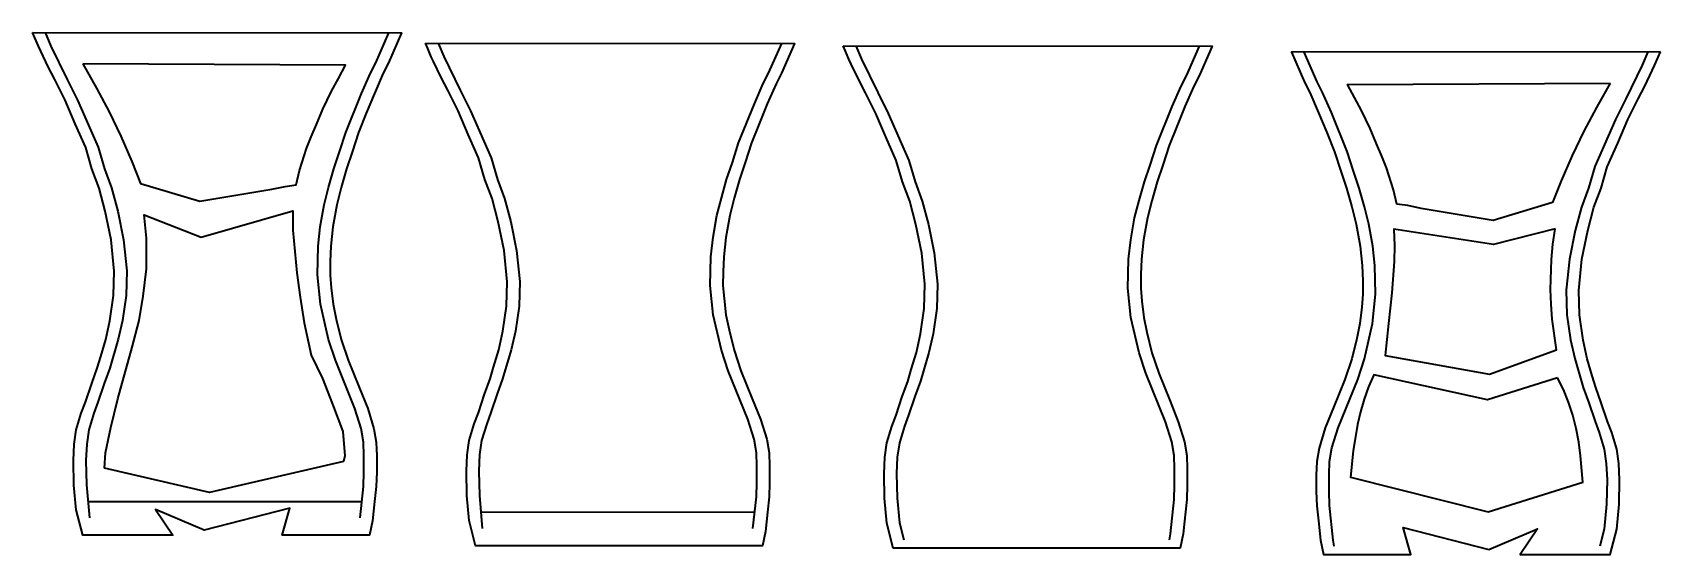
# Model space of a CAD drawing. Header units: centimetres. Extents: x -235 to -41, y -52 to 11.
import ezdxf

# ---------------------------------------------------------------- set-up
doc = ezdxf.new("R2010")
doc.units = ezdxf.units.CM
doc.header["$MEASUREMENT"] = 0
doc.layers.add('Capa 1', color=7, linetype='Continuous')

msp = doc.modelspace()

# ---------------------------------------------------------------- linework, layer by layer
at = {"layer": 'Capa 1', "color": 250, "lineweight": 35}
for points, knots in [([(-235.29625, 10.65625), (-235.29625, 10.65625), (-235.02625, 10.01625), (-235.02625, 10.01625), (-235.02625, 10.01625), (-235.02625, 10.01625), (-234.60625, 9.03875), (-234.60625, 9.03875), (-234.60625, 9.03875), (-234.60625, 9.03875), (-234.32375, 8.44875), (-234.32375, 8.44875), (-234.32375, 8.44875), (-234.32375, 8.44875), (-233.41375, 6.56124), (-233.41375, 6.56124), (-233.41375, 6.56124), (-233.41375, 6.56124), (-232.64375, 5.04625), (-232.64375, 5.04625), (-232.64375, 5.04625), (-232.64375, 5.04625), (-231.40375, 2.56625), (-231.40375, 2.56625), (-231.40375, 2.56625), (-231.40375, 2.56625), (-230.19125, -0.24375), (-230.19125, -0.24375), (-230.19125, -0.24375), (-230.19125, -0.24375), (-228.95125, -3.05374), (-228.95125, -3.05374), (-228.95125, -3.05374), (-228.95125, -3.05374), (-228.20875, -5.61625), (-228.20875, -5.61625), (-228.20875, -5.61625), (-228.20875, -5.61625), (-227.35375, -7.90375), (-227.35375, -7.90375), (-227.35375, -7.90375), (-227.35375, -7.90375), (-226.60875, -10.68625), (-226.60875, -10.68625), (-226.60875, -10.68625), (-226.60875, -10.68625), (-225.92125, -14.10125), (-225.92125, -14.10125), (-225.92125, -14.10125), (-225.92125, -14.10125), (-225.53625, -17.82125), (-225.53625, -17.82125), (-225.53625, -17.82125), (-225.53625, -17.82125), (-225.61875, -20.74125), (-225.61875, -20.74125), (-225.61875, -20.74125), (-225.61875, -20.74125), (-226.05875, -23.74375), (-226.05875, -23.74375), (-226.05875, -23.74375), (-226.05875, -23.74375), (-226.55375, -25.97625), (-226.55375, -25.97625), (-226.55375, -25.97625), (-226.55375, -25.97625), (-227.16125, -28.01374), (-227.16125, -28.01374), (-227.16125, -28.01374), (-227.16125, -28.01374), (-227.57375, -29.41875), (-227.57375, -29.41875), (-227.57375, -29.41875), (-227.57375, -29.41875), (-228.23625, -31.23625), (-228.23625, -31.23625), (-228.23625, -31.23625), (-228.23625, -31.23625), (-228.97875, -33.46875), (-228.97875, -33.46875), (-228.97875, -33.46875), (-228.97875, -33.46875), (-229.47625, -34.79125), (-229.47625, -34.79125), (-229.47625, -34.79125), (-229.47625, -34.79125), (-230.08125, -36.77375), (-230.08125, -36.77375), (-230.08125, -36.77375), (-230.08125, -36.77375), (-230.32875, -38.48375), (-230.32875, -38.48375), (-230.32875, -38.48375), (-230.32875, -38.48375), (-230.41125, -40.43875), (-230.41125, -40.43875), (-230.41125, -40.43875), (-230.41125, -40.43875), (-230.35625, -43.35875), (-230.35625, -43.35875), (-230.35625, -43.35875), (-230.35625, -43.35875), (-230.08125, -46.33375), (-230.08125, -46.33375), (-230.08125, -46.33375), (-230.08125, -46.33375), (-229.30875, -49.34375), (-229.30875, -49.34375), (-229.30875, -49.34375), (-229.30875, -49.34375), (-218.56625, -49.34375), (-218.56625, -49.34375), (-218.56625, -49.34375), (-218.56625, -49.34375), (-220.63125, -46.27875), (-220.63125, -46.27875), (-220.63125, -46.27875), (-220.63125, -46.27875), (-214.79125, -48.75875), (-214.79125, -48.75875), (-214.79125, -48.75875), (-214.79125, -48.75875), (-204.59625, -46.11375), (-204.59625, -46.11375), (-204.59625, -46.11375), (-204.59625, -46.11375), (-205.50625, -49.34375), (-205.50625, -49.34375), (-205.50625, -49.34375), (-205.50625, -49.34375), (-195.06625, -49.34375), (-195.06625, -49.34375), (-195.06625, -49.34375), (-195.06625, -49.34375), (-194.70625, -47.62875), (-194.70625, -47.62875), (-194.70625, -47.62875), (-194.70625, -47.62875), (-194.45875, -45.34375), (-194.45875, -45.34375), (-194.45875, -45.34375), (-194.45875, -45.34375), (-194.26625, -43.52375), (-194.26625, -43.52375), (-194.26625, -43.52375), (-194.26625, -43.52375), (-194.21125, -41.81625), (-194.21125, -41.81625), (-194.21125, -41.81625), (-194.21125, -41.81625), (-194.21125, -39.86125), (-194.21125, -39.86125), (-194.21125, -39.86125), (-194.21125, -39.86125), (-194.26625, -38.26375), (-194.26625, -38.26375), (-194.26625, -38.26375), (-194.26625, -38.26375), (-194.54125, -36.63625), (-194.54125, -36.63625), (-194.54125, -36.63625), (-194.54125, -36.63625), (-195.28625, -34.24125), (-195.28625, -34.24125), (-195.28625, -34.24125), (-195.28625, -34.24125), (-196.27625, -31.78875), (-196.27625, -31.78875), (-196.27625, -31.78875), (-196.27625, -31.78875), (-197.62625, -28.45375), (-197.62625, -28.45375), (-197.62625, -28.45375), (-197.62625, -28.45375), (-198.45375, -26.00375), (-198.45375, -26.00375), (-198.45375, -26.00375), (-198.45375, -26.00375), (-199.03125, -23.55125), (-199.03125, -23.55125), (-199.03125, -23.55125), (-199.03125, -23.55125), (-199.41875, -21.78875), (-199.41875, -21.78875), (-199.41875, -21.78875), (-199.41875, -21.78875), (-199.63875, -19.83125), (-199.63875, -19.83125), (-199.63875, -19.83125), (-199.63875, -19.83125), (-199.77625, -18.28875), (-199.77625, -18.28875), (-199.77625, -18.28875), (-199.77625, -18.28875), (-199.74875, -16.66375), (-199.74875, -16.66375), (-199.74875, -16.66375), (-199.74875, -16.66375), (-199.69375, -14.84625), (-199.69375, -14.84625), (-199.69375, -14.84625), (-199.69375, -14.84625), (-199.44625, -12.53125), (-199.44625, -12.53125), (-199.44625, -12.53125), (-199.44625, -12.53125), (-198.97625, -9.91375), (-198.97625, -9.91375), (-198.97625, -9.91375), (-198.97625, -9.91375), (-198.45375, -7.84625), (-198.45375, -7.84625), (-198.45375, -7.84625), (-198.45375, -7.84625), (-197.82125, -5.61625), (-197.82125, -5.61625), (-197.82125, -5.61625), (-197.82125, -5.61625), (-197.13125, -3.60375), (-197.13125, -3.60375), (-197.13125, -3.60375), (-197.13125, -3.60375), (-196.38875, -1.26374), (-196.38875, -1.26374), (-196.38875, -1.26374), (-196.38875, -1.26374), (-195.45125, 1.02375), (-195.45125, 1.02375), (-195.45125, 1.02375), (-195.45125, 1.02375), (-194.48625, 3.39375), (-194.48625, 3.39375), (-194.48625, 3.39375), (-194.48625, 3.39375), (-193.43875, 5.81625), (-193.43875, 5.81625), (-193.43875, 5.81625), (-193.43875, 5.81625), (-192.80625, 7.05624), (-192.80625, 7.05624), (-192.80625, 7.05624), (-192.80625, 7.05624), (-191.23625, 10.61125), (-191.23625, 10.61125), (-191.23625, 10.61125), (-191.23625, 10.61125), (-235.29625, 10.65625), (-235.29625, 10.65625)], [0, 0, 0, 0, 0.015873016, 0.015873016, 0.015873016, 0.015873016, 0.031746032, 0.031746032, 0.031746032, 0.031746032, 0.047619048, 0.047619048, 0.047619048, 0.047619048, 0.063492063, 0.063492063, 0.063492063, 0.063492063, 0.079365079, 0.079365079, 0.079365079, 0.079365079, 0.095238095, 0.095238095, 0.095238095, 0.095238095, 0.111111111, 0.111111111, 0.111111111, 0.111111111, 0.126984127, 0.126984127, 0.126984127, 0.126984127, 0.142857143, 0.142857143, 0.142857143, 0.142857143, 0.158730159, 0.158730159, 0.158730159, 0.158730159, 0.174603175, 0.174603175, 0.174603175, 0.174603175, 0.19047619, 0.19047619, 0.19047619, 0.19047619, 0.206349206, 0.206349206, 0.206349206, 0.206349206, 0.222222222, 0.222222222, 0.222222222, 0.222222222, 0.238095238, 0.238095238, 0.238095238, 0.238095238, 0.253968254, 0.253968254, 0.253968254, 0.253968254, 0.26984127, 0.26984127, 0.26984127, 0.26984127, 0.285714286, 0.285714286, 0.285714286, 0.285714286, 0.301587302, 0.301587302, 0.301587302, 0.301587302, 0.317460317, 0.317460317, 0.317460317, 0.317460317, 0.333333333, 0.333333333, 0.333333333, 0.333333333, 0.349206349, 0.349206349, 0.349206349, 0.349206349, 0.365079365, 0.365079365, 0.365079365, 0.365079365, 0.380952381, 0.380952381, 0.380952381, 0.380952381, 0.396825397, 0.396825397, 0.396825397, 0.396825397, 0.412698413, 0.412698413, 0.412698413, 0.412698413, 0.428571429, 0.428571429, 0.428571429, 0.428571429, 0.444444444, 0.444444444, 0.444444444, 0.444444444, 0.46031746, 0.46031746, 0.46031746, 0.46031746, 0.476190476, 0.476190476, 0.476190476, 0.476190476, 0.492063492, 0.492063492, 0.492063492, 0.492063492, 0.507936508, 0.507936508, 0.507936508, 0.507936508, 0.523809524, 0.523809524, 0.523809524, 0.523809524, 0.53968254, 0.53968254, 0.53968254, 0.53968254, 0.555555556, 0.555555556, 0.555555556, 0.555555556, 0.571428571, 0.571428571, 0.571428571, 0.571428571, 0.587301587, 0.587301587, 0.587301587, 0.587301587, 0.603174603, 0.603174603, 0.603174603, 0.603174603, 0.619047619, 0.619047619, 0.619047619, 0.619047619, 0.634920635, 0.634920635, 0.634920635, 0.634920635, 0.650793651, 0.650793651, 0.650793651, 0.650793651, 0.666666667, 0.666666667, 0.666666667, 0.666666667, 0.682539683, 0.682539683, 0.682539683, 0.682539683, 0.698412698, 0.698412698, 0.698412698, 0.698412698, 0.714285714, 0.714285714, 0.714285714, 0.714285714, 0.73015873, 0.73015873, 0.73015873, 0.73015873, 0.746031746, 0.746031746, 0.746031746, 0.746031746, 0.761904762, 0.761904762, 0.761904762, 0.761904762, 0.777777778, 0.777777778, 0.777777778, 0.777777778, 0.793650794, 0.793650794, 0.793650794, 0.793650794, 0.80952381, 0.80952381, 0.80952381, 0.80952381, 0.825396825, 0.825396825, 0.825396825, 0.825396825, 0.841269841, 0.841269841, 0.841269841, 0.841269841, 0.857142857, 0.857142857, 0.857142857, 0.857142857, 0.873015873, 0.873015873, 0.873015873, 0.873015873, 0.888888889, 0.888888889, 0.888888889, 0.888888889, 0.904761905, 0.904761905, 0.904761905, 0.904761905, 0.920634921, 0.920634921, 0.920634921, 0.920634921, 0.936507937, 0.936507937, 0.936507937, 0.936507937, 0.952380952, 0.952380952, 0.952380952, 0.952380952, 0.968253968, 0.968253968, 0.968253968, 0.968253968, 1, 1, 1, 1]), ([(-188.38625, 9.39125), (-188.38625, 9.39125), (-188.11625, 8.75125), (-188.11625, 8.75125), (-188.11625, 8.75125), (-188.11625, 8.75125), (-187.69875, 7.77625), (-187.69875, 7.77625), (-187.69875, 7.77625), (-187.69875, 7.77625), (-187.41625, 7.18375), (-187.41625, 7.18375), (-187.41625, 7.18375), (-187.41625, 7.18375), (-186.50625, 5.29625), (-186.50625, 5.29625), (-186.50625, 5.29625), (-186.50625, 5.29625), (-185.73375, 3.78125), (-185.73375, 3.78125), (-185.73375, 3.78125), (-185.73375, 3.78125), (-184.49375, 1.30125), (-184.49375, 1.30125), (-184.49375, 1.30125), (-184.49375, 1.30125), (-183.28375, -1.50875), (-183.28375, -1.50875), (-183.28375, -1.50875), (-183.28375, -1.50875), (-182.04375, -4.31874), (-182.04375, -4.31874), (-182.04375, -4.31874), (-182.04375, -4.31874), (-181.29875, -6.88125), (-181.29875, -6.88125), (-181.29875, -6.88125), (-181.29875, -6.88125), (-180.44375, -9.16625), (-180.44375, -9.16625), (-180.44375, -9.16625), (-180.44375, -9.16625), (-179.70125, -11.94875), (-179.70125, -11.94875), (-179.70125, -11.94875), (-179.70125, -11.94875), (-179.01125, -15.36625), (-179.01125, -15.36625), (-179.01125, -15.36625), (-179.01125, -15.36625), (-178.62625, -19.08375), (-178.62625, -19.08375), (-178.62625, -19.08375), (-178.62625, -19.08375), (-178.70875, -22.00625), (-178.70875, -22.00625), (-178.70875, -22.00625), (-178.70875, -22.00625), (-179.15125, -25.00875), (-179.15125, -25.00875), (-179.15125, -25.00875), (-179.15125, -25.00875), (-179.64625, -27.23875), (-179.64625, -27.23875), (-179.64625, -27.23875), (-179.64625, -27.23875), (-180.25125, -29.27875), (-180.25125, -29.27875), (-180.25125, -29.27875), (-180.25125, -29.27875), (-180.66625, -30.68375), (-180.66625, -30.68375), (-180.66625, -30.68375), (-180.66625, -30.68375), (-181.32625, -32.50125), (-181.32625, -32.50125), (-181.32625, -32.50125), (-181.32625, -32.50125), (-182.07125, -34.73375), (-182.07125, -34.73375), (-182.07125, -34.73375), (-182.07125, -34.73375), (-182.56625, -36.05625), (-182.56625, -36.05625), (-182.56625, -36.05625), (-182.56625, -36.05625), (-183.17125, -38.03875), (-183.17125, -38.03875), (-183.17125, -38.03875), (-183.17125, -38.03875), (-183.42125, -39.74625), (-183.42125, -39.74625), (-183.42125, -39.74625), (-183.42125, -39.74625), (-183.50375, -41.70375), (-183.50375, -41.70375), (-183.50375, -41.70375), (-183.50375, -41.70375), (-183.44875, -44.62375), (-183.44875, -44.62375), (-183.44875, -44.62375), (-183.44875, -44.62375), (-183.17125, -47.59875), (-183.17125, -47.59875), (-183.17125, -47.59875), (-183.17125, -47.59875), (-182.40125, -50.60875), (-182.40125, -50.60875), (-182.40125, -50.60875), (-182.40125, -50.60875), (-165.97625, -50.60875), (-165.97625, -50.60875), (-165.97625, -50.60875), (-165.97625, -50.60875), (-162.05624, -50.60875), (-162.05624, -50.60875), (-162.05624, -50.60875), (-162.05624, -50.60875), (-160.01375, -50.60875), (-160.01375, -50.60875), (-160.01375, -50.60875), (-160.01375, -50.60875), (-157.88625, -50.60875), (-157.88625, -50.60875), (-157.88625, -50.60875), (-157.88625, -50.60875), (-148.15625, -50.60875), (-148.15625, -50.60875), (-148.15625, -50.60875), (-148.15625, -50.60875), (-147.79875, -48.89375), (-147.79875, -48.89375), (-147.79875, -48.89375), (-147.79875, -48.89375), (-147.55125, -46.60625), (-147.55125, -46.60625), (-147.55125, -46.60625), (-147.55125, -46.60625), (-147.35625, -44.78875), (-147.35625, -44.78875), (-147.35625, -44.78875), (-147.35625, -44.78875), (-147.30125, -43.08125), (-147.30125, -43.08125), (-147.30125, -43.08125), (-147.30125, -43.08125), (-147.30125, -41.12375), (-147.30125, -41.12375), (-147.30125, -41.12375), (-147.30125, -41.12375), (-147.35625, -39.52625), (-147.35625, -39.52625), (-147.35625, -39.52625), (-147.35625, -39.52625), (-147.63375, -37.90125), (-147.63375, -37.90125), (-147.63375, -37.90125), (-147.63375, -37.90125), (-148.37625, -35.50375), (-148.37625, -35.50375), (-148.37625, -35.50375), (-148.37625, -35.50375), (-149.36875, -33.05375), (-149.36875, -33.05375), (-149.36875, -33.05375), (-149.36875, -33.05375), (-150.71875, -29.71875), (-150.71875, -29.71875), (-150.71875, -29.71875), (-150.71875, -29.71875), (-151.54375, -27.26625), (-151.54375, -27.26625), (-151.54375, -27.26625), (-151.54375, -27.26625), (-152.12375, -24.81625), (-152.12375, -24.81625), (-152.12375, -24.81625), (-152.12375, -24.81625), (-152.50875, -23.05125), (-152.50875, -23.05125), (-152.50875, -23.05125), (-152.50875, -23.05125), (-152.72875, -21.09625), (-152.72875, -21.09625), (-152.72875, -21.09625), (-152.72875, -21.09625), (-152.86625, -19.55375), (-152.86625, -19.55375), (-152.86625, -19.55375), (-152.86625, -19.55375), (-152.83875, -17.92875), (-152.83875, -17.92875), (-152.83875, -17.92875), (-152.83875, -17.92875), (-152.78375, -16.10875), (-152.78375, -16.10875), (-152.78375, -16.10875), (-152.78375, -16.10875), (-152.53624, -13.79625), (-152.53624, -13.79625), (-152.53624, -13.79625), (-152.53624, -13.79625), (-152.06875, -11.17875), (-152.06875, -11.17875), (-152.06875, -11.17875), (-152.06875, -11.17875), (-151.54375, -9.11125), (-151.54375, -9.11125), (-151.54375, -9.11125), (-151.54375, -9.11125), (-150.91125, -6.88125), (-150.91125, -6.88125), (-150.91125, -6.88125), (-150.91125, -6.88125), (-150.22375, -4.86875), (-150.22375, -4.86875), (-150.22375, -4.86875), (-150.22375, -4.86875), (-149.47875, -2.52625), (-149.47875, -2.52625), (-149.47875, -2.52625), (-149.47875, -2.52625), (-148.54125, -0.24124), (-148.54125, -0.24124), (-148.54125, -0.24124), (-148.54125, -0.24124), (-147.57875, 2.12875), (-147.57875, 2.12875), (-147.57875, 2.12875), (-147.57875, 2.12875), (-146.53125, 4.55375), (-146.53125, 4.55375), (-146.53125, 4.55375), (-146.53125, 4.55375), (-145.89625, 5.79375), (-145.89625, 5.79375), (-145.89625, 5.79375), (-145.89625, 5.79375), (-144.32625, 9.34625), (-144.32625, 9.34625), (-144.32625, 9.34625), (-144.32625, 9.34625), (-188.38625, 9.39125), (-188.38625, 9.39125)], [0, 0, 0, 0, 0.016129032, 0.016129032, 0.016129032, 0.016129032, 0.032258065, 0.032258065, 0.032258065, 0.032258065, 0.048387097, 0.048387097, 0.048387097, 0.048387097, 0.064516129, 0.064516129, 0.064516129, 0.064516129, 0.080645161, 0.080645161, 0.080645161, 0.080645161, 0.096774194, 0.096774194, 0.096774194, 0.096774194, 0.112903226, 0.112903226, 0.112903226, 0.112903226, 0.129032258, 0.129032258, 0.129032258, 0.129032258, 0.14516129, 0.14516129, 0.14516129, 0.14516129, 0.161290323, 0.161290323, 0.161290323, 0.161290323, 0.177419355, 0.177419355, 0.177419355, 0.177419355, 0.193548387, 0.193548387, 0.193548387, 0.193548387, 0.209677419, 0.209677419, 0.209677419, 0.209677419, 0.225806452, 0.225806452, 0.225806452, 0.225806452, 0.241935484, 0.241935484, 0.241935484, 0.241935484, 0.258064516, 0.258064516, 0.258064516, 0.258064516, 0.274193548, 0.274193548, 0.274193548, 0.274193548, 0.290322581, 0.290322581, 0.290322581, 0.290322581, 0.306451613, 0.306451613, 0.306451613, 0.306451613, 0.322580645, 0.322580645, 0.322580645, 0.322580645, 0.338709677, 0.338709677, 0.338709677, 0.338709677, 0.35483871, 0.35483871, 0.35483871, 0.35483871, 0.370967742, 0.370967742, 0.370967742, 0.370967742, 0.387096774, 0.387096774, 0.387096774, 0.387096774, 0.403225806, 0.403225806, 0.403225806, 0.403225806, 0.419354839, 0.419354839, 0.419354839, 0.419354839, 0.435483871, 0.435483871, 0.435483871, 0.435483871, 0.451612903, 0.451612903, 0.451612903, 0.451612903, 0.467741935, 0.467741935, 0.467741935, 0.467741935, 0.483870968, 0.483870968, 0.483870968, 0.483870968, 0.5, 0.5, 0.5, 0.5, 0.516129032, 0.516129032, 0.516129032, 0.516129032, 0.532258065, 0.532258065, 0.532258065, 0.532258065, 0.548387097, 0.548387097, 0.548387097, 0.548387097, 0.564516129, 0.564516129, 0.564516129, 0.564516129, 0.580645161, 0.580645161, 0.580645161, 0.580645161, 0.596774194, 0.596774194, 0.596774194, 0.596774194, 0.612903226, 0.612903226, 0.612903226, 0.612903226, 0.629032258, 0.629032258, 0.629032258, 0.629032258, 0.64516129, 0.64516129, 0.64516129, 0.64516129, 0.661290323, 0.661290323, 0.661290323, 0.661290323, 0.677419355, 0.677419355, 0.677419355, 0.677419355, 0.693548387, 0.693548387, 0.693548387, 0.693548387, 0.709677419, 0.709677419, 0.709677419, 0.709677419, 0.725806452, 0.725806452, 0.725806452, 0.725806452, 0.741935484, 0.741935484, 0.741935484, 0.741935484, 0.758064516, 0.758064516, 0.758064516, 0.758064516, 0.774193548, 0.774193548, 0.774193548, 0.774193548, 0.790322581, 0.790322581, 0.790322581, 0.790322581, 0.806451613, 0.806451613, 0.806451613, 0.806451613, 0.822580645, 0.822580645, 0.822580645, 0.822580645, 0.838709677, 0.838709677, 0.838709677, 0.838709677, 0.85483871, 0.85483871, 0.85483871, 0.85483871, 0.870967742, 0.870967742, 0.870967742, 0.870967742, 0.887096774, 0.887096774, 0.887096774, 0.887096774, 0.903225806, 0.903225806, 0.903225806, 0.903225806, 0.919354839, 0.919354839, 0.919354839, 0.919354839, 0.935483871, 0.935483871, 0.935483871, 0.935483871, 0.951612903, 0.951612903, 0.951612903, 0.951612903, 0.967741935, 0.967741935, 0.967741935, 0.967741935, 1, 1, 1, 1]), ([(-138.51875, 9.09124), (-138.51875, 9.09124), (-138.24874, 8.45125), (-138.24874, 8.45125), (-138.24874, 8.45125), (-138.24874, 8.45125), (-137.82875, 7.47374), (-137.82875, 7.47374), (-137.82875, 7.47374), (-137.82875, 7.47374), (-137.54625, 6.88125), (-137.54625, 6.88125), (-137.54625, 6.88125), (-137.54625, 6.88125), (-136.63625, 4.99625), (-136.63625, 4.99625), (-136.63625, 4.99625), (-136.63625, 4.99625), (-135.86624, 3.47875), (-135.86624, 3.47875), (-135.86624, 3.47875), (-135.86624, 3.47875), (-134.62625, 1.00124), (-134.62625, 1.00124), (-134.62625, 1.00124), (-134.62625, 1.00124), (-133.41375, -1.80874), (-133.41375, -1.80874), (-133.41375, -1.80874), (-133.41375, -1.80874), (-132.17375, -4.61875), (-132.17375, -4.61875), (-132.17375, -4.61875), (-132.17375, -4.61875), (-131.43125, -7.18125), (-131.43125, -7.18125), (-131.43125, -7.18125), (-131.43125, -7.18125), (-130.57625, -9.46875), (-130.57625, -9.46875), (-130.57625, -9.46875), (-130.57625, -9.46875), (-129.83124, -12.25125), (-129.83124, -12.25125), (-129.83124, -12.25125), (-129.83124, -12.25125), (-129.14375, -15.66625), (-129.14375, -15.66625), (-129.14375, -15.66625), (-129.14375, -15.66625), (-128.75875, -19.38625), (-128.75875, -19.38625), (-128.75875, -19.38625), (-128.75875, -19.38625), (-128.84125, -22.30625), (-128.84125, -22.30625), (-128.84125, -22.30625), (-128.84125, -22.30625), (-129.28124, -25.30875), (-129.28124, -25.30875), (-129.28124, -25.30875), (-129.28124, -25.30875), (-129.77625, -27.54125), (-129.77625, -27.54125), (-129.77625, -27.54125), (-129.77625, -27.54125), (-130.38374, -29.58124), (-130.38374, -29.58124), (-130.38374, -29.58124), (-130.38374, -29.58124), (-130.79625, -30.98625), (-130.79625, -30.98625), (-130.79625, -30.98625), (-130.79625, -30.98625), (-131.45875, -32.80375), (-131.45875, -32.80375), (-131.45875, -32.80375), (-131.45875, -32.80375), (-132.20125, -35.03625), (-132.20125, -35.03625), (-132.20125, -35.03625), (-132.20125, -35.03625), (-132.69875, -36.35625), (-132.69875, -36.35625), (-132.69875, -36.35625), (-132.69875, -36.35625), (-133.30375, -38.34125), (-133.30375, -38.34125), (-133.30375, -38.34125), (-133.30375, -38.34125), (-133.55125, -40.04875), (-133.55125, -40.04875), (-133.55125, -40.04875), (-133.55125, -40.04875), (-133.63375, -42.00625), (-133.63375, -42.00625), (-133.63375, -42.00625), (-133.63375, -42.00625), (-133.57875, -44.92625), (-133.57875, -44.92625), (-133.57875, -44.92625), (-133.57875, -44.92625), (-133.30375, -47.90125), (-133.30375, -47.90125), (-133.30375, -47.90125), (-133.30375, -47.90125), (-132.53124, -50.90875), (-132.53124, -50.90875), (-132.53124, -50.90875), (-132.53124, -50.90875), (-98.28875, -50.90875), (-98.28875, -50.90875), (-98.28875, -50.90875), (-98.28875, -50.90875), (-97.92875, -49.19625), (-97.92875, -49.19625), (-97.92875, -49.19625), (-97.92875, -49.19625), (-97.68124, -46.90875), (-97.68124, -46.90875), (-97.68124, -46.90875), (-97.68124, -46.90875), (-97.48875, -45.09125), (-97.48875, -45.09125), (-97.48875, -45.09125), (-97.48875, -45.09125), (-97.43375, -43.38375), (-97.43375, -43.38375), (-97.43375, -43.38375), (-97.43375, -43.38375), (-97.43375, -41.42624), (-97.43375, -41.42624), (-97.43375, -41.42624), (-97.43375, -41.42624), (-97.48875, -39.82875), (-97.48875, -39.82875), (-97.48875, -39.82875), (-97.48875, -39.82875), (-97.76374, -38.20375), (-97.76374, -38.20375), (-97.76374, -38.20375), (-97.76374, -38.20375), (-98.50875, -35.80625), (-98.50875, -35.80625), (-98.50875, -35.80625), (-98.50875, -35.80625), (-99.49875, -33.35375), (-99.49875, -33.35375), (-99.49875, -33.35375), (-99.49875, -33.35375), (-100.84875, -30.02125), (-100.84875, -30.02125), (-100.84875, -30.02125), (-100.84875, -30.02125), (-101.67625, -27.56875), (-101.67625, -27.56875), (-101.67625, -27.56875), (-101.67625, -27.56875), (-102.25375, -25.11625), (-102.25375, -25.11625), (-102.25375, -25.11625), (-102.25375, -25.11625), (-102.64125, -23.35375), (-102.64125, -23.35375), (-102.64125, -23.35375), (-102.64125, -23.35375), (-102.86125, -21.39875), (-102.86125, -21.39875), (-102.86125, -21.39875), (-102.86125, -21.39875), (-102.99874, -19.85625), (-102.99874, -19.85625), (-102.99874, -19.85625), (-102.99874, -19.85625), (-102.97125, -18.22875), (-102.97125, -18.22875), (-102.97125, -18.22875), (-102.97125, -18.22875), (-102.91625, -16.41125), (-102.91625, -16.41125), (-102.91625, -16.41125), (-102.91625, -16.41125), (-102.66875, -14.09625), (-102.66875, -14.09625), (-102.66875, -14.09625), (-102.66875, -14.09625), (-102.19875, -11.47875), (-102.19875, -11.47875), (-102.19875, -11.47875), (-102.19875, -11.47875), (-101.67625, -9.41375), (-101.67625, -9.41375), (-101.67625, -9.41375), (-101.67625, -9.41375), (-101.04375, -7.18125), (-101.04375, -7.18125), (-101.04375, -7.18125), (-101.04375, -7.18125), (-100.35375, -5.17125), (-100.35375, -5.17125), (-100.35375, -5.17125), (-100.35375, -5.17125), (-99.61125, -2.82875), (-99.61125, -2.82875), (-99.61125, -2.82875), (-99.61125, -2.82875), (-98.67375, -0.54125), (-98.67375, -0.54125), (-98.67375, -0.54125), (-98.67375, -0.54125), (-97.70875, 1.82625), (-97.70875, 1.82625), (-97.70875, 1.82625), (-97.70875, 1.82625), (-96.66125, 4.25125), (-96.66125, 4.25125), (-96.66125, 4.25125), (-96.66125, 4.25125), (-96.02875, 5.49125), (-96.02875, 5.49125), (-96.02875, 5.49125), (-96.02875, 5.49125), (-94.45875, 9.04375), (-94.45875, 9.04375), (-94.45875, 9.04375), (-94.45875, 9.04375), (-138.51875, 9.09124), (-138.51875, 9.09124)], [0, 0, 0, 0, 0.017241379, 0.017241379, 0.017241379, 0.017241379, 0.034482759, 0.034482759, 0.034482759, 0.034482759, 0.051724138, 0.051724138, 0.051724138, 0.051724138, 0.068965517, 0.068965517, 0.068965517, 0.068965517, 0.086206897, 0.086206897, 0.086206897, 0.086206897, 0.103448276, 0.103448276, 0.103448276, 0.103448276, 0.120689655, 0.120689655, 0.120689655, 0.120689655, 0.137931034, 0.137931034, 0.137931034, 0.137931034, 0.155172414, 0.155172414, 0.155172414, 0.155172414, 0.172413793, 0.172413793, 0.172413793, 0.172413793, 0.189655172, 0.189655172, 0.189655172, 0.189655172, 0.206896552, 0.206896552, 0.206896552, 0.206896552, 0.224137931, 0.224137931, 0.224137931, 0.224137931, 0.24137931, 0.24137931, 0.24137931, 0.24137931, 0.25862069, 0.25862069, 0.25862069, 0.25862069, 0.275862069, 0.275862069, 0.275862069, 0.275862069, 0.293103448, 0.293103448, 0.293103448, 0.293103448, 0.310344828, 0.310344828, 0.310344828, 0.310344828, 0.327586207, 0.327586207, 0.327586207, 0.327586207, 0.344827586, 0.344827586, 0.344827586, 0.344827586, 0.362068966, 0.362068966, 0.362068966, 0.362068966, 0.379310345, 0.379310345, 0.379310345, 0.379310345, 0.396551724, 0.396551724, 0.396551724, 0.396551724, 0.413793103, 0.413793103, 0.413793103, 0.413793103, 0.431034483, 0.431034483, 0.431034483, 0.431034483, 0.448275862, 0.448275862, 0.448275862, 0.448275862, 0.465517241, 0.465517241, 0.465517241, 0.465517241, 0.482758621, 0.482758621, 0.482758621, 0.482758621, 0.5, 0.5, 0.5, 0.5, 0.517241379, 0.517241379, 0.517241379, 0.517241379, 0.534482759, 0.534482759, 0.534482759, 0.534482759, 0.551724138, 0.551724138, 0.551724138, 0.551724138, 0.568965517, 0.568965517, 0.568965517, 0.568965517, 0.586206897, 0.586206897, 0.586206897, 0.586206897, 0.603448276, 0.603448276, 0.603448276, 0.603448276, 0.620689655, 0.620689655, 0.620689655, 0.620689655, 0.637931034, 0.637931034, 0.637931034, 0.637931034, 0.655172414, 0.655172414, 0.655172414, 0.655172414, 0.672413793, 0.672413793, 0.672413793, 0.672413793, 0.689655172, 0.689655172, 0.689655172, 0.689655172, 0.706896552, 0.706896552, 0.706896552, 0.706896552, 0.724137931, 0.724137931, 0.724137931, 0.724137931, 0.74137931, 0.74137931, 0.74137931, 0.74137931, 0.75862069, 0.75862069, 0.75862069, 0.75862069, 0.775862069, 0.775862069, 0.775862069, 0.775862069, 0.793103448, 0.793103448, 0.793103448, 0.793103448, 0.810344828, 0.810344828, 0.810344828, 0.810344828, 0.827586207, 0.827586207, 0.827586207, 0.827586207, 0.844827586, 0.844827586, 0.844827586, 0.844827586, 0.862068966, 0.862068966, 0.862068966, 0.862068966, 0.879310345, 0.879310345, 0.879310345, 0.879310345, 0.896551724, 0.896551724, 0.896551724, 0.896551724, 0.913793103, 0.913793103, 0.913793103, 0.913793103, 0.931034483, 0.931034483, 0.931034483, 0.931034483, 0.948275862, 0.948275862, 0.948275862, 0.948275862, 0.965517241, 0.965517241, 0.965517241, 0.965517241, 1, 1, 1, 1]), ([(-40.94625, 8.35125), (-40.94625, 8.35125), (-41.21625, 7.71124), (-41.21625, 7.71124), (-41.21625, 7.71124), (-41.21625, 7.71124), (-41.63625, 6.73375), (-41.63625, 6.73375), (-41.63625, 6.73375), (-41.63625, 6.73375), (-41.91625, 6.14374), (-41.91625, 6.14374), (-41.91625, 6.14374), (-41.91625, 6.14374), (-42.82625, 4.25625), (-42.82625, 4.25625), (-42.82625, 4.25625), (-42.82625, 4.25625), (-43.59875, 2.74125), (-43.59875, 2.74125), (-43.59875, 2.74125), (-43.59875, 2.74125), (-44.83875, 0.26124), (-44.83875, 0.26124), (-44.83875, 0.26124), (-44.83875, 0.26124), (-46.05125, -2.54874), (-46.05125, -2.54874), (-46.05125, -2.54874), (-46.05125, -2.54874), (-47.28875, -5.35875), (-47.28875, -5.35875), (-47.28875, -5.35875), (-47.28875, -5.35875), (-48.03375, -7.92125), (-48.03375, -7.92125), (-48.03375, -7.92125), (-48.03375, -7.92125), (-48.88875, -10.20625), (-48.88875, -10.20625), (-48.88875, -10.20625), (-48.88875, -10.20625), (-49.63125, -12.99125), (-49.63125, -12.99125), (-49.63125, -12.99125), (-49.63125, -12.99125), (-50.32125, -16.40625), (-50.32125, -16.40625), (-50.32125, -16.40625), (-50.32125, -16.40625), (-50.70625, -20.12625), (-50.70625, -20.12625), (-50.70625, -20.12625), (-50.70625, -20.12625), (-50.62375, -23.04625), (-50.62375, -23.04625), (-50.62375, -23.04625), (-50.62375, -23.04625), (-50.18375, -26.04874), (-50.18375, -26.04874), (-50.18375, -26.04874), (-50.18375, -26.04874), (-49.68625, -28.28125), (-49.68625, -28.28125), (-49.68625, -28.28125), (-49.68625, -28.28125), (-49.08125, -30.31875), (-49.08125, -30.31875), (-49.08125, -30.31875), (-49.08125, -30.31875), (-48.66625, -31.72375), (-48.66625, -31.72375), (-48.66625, -31.72375), (-48.66625, -31.72375), (-48.00625, -33.54125), (-48.00625, -33.54125), (-48.00625, -33.54125), (-48.00625, -33.54125), (-47.26125, -35.77375), (-47.26125, -35.77375), (-47.26125, -35.77375), (-47.26125, -35.77375), (-46.76625, -37.09625), (-46.76625, -37.09625), (-46.76625, -37.09625), (-46.76625, -37.09625), (-46.16125, -39.07875), (-46.16125, -39.07875), (-46.16125, -39.07875), (-46.16125, -39.07875), (-45.91125, -40.78875), (-45.91125, -40.78875), (-45.91125, -40.78875), (-45.91125, -40.78875), (-45.82874, -42.74375), (-45.82874, -42.74375), (-45.82874, -42.74375), (-45.82874, -42.74375), (-45.88375, -45.66375), (-45.88375, -45.66375), (-45.88375, -45.66375), (-45.88375, -45.66375), (-46.16125, -48.63875), (-46.16125, -48.63875), (-46.16125, -48.63875), (-46.16125, -48.63875), (-46.93125, -51.64875), (-46.93125, -51.64875), (-46.93125, -51.64875), (-46.93125, -51.64875), (-57.67625, -51.64875), (-57.67625, -51.64875), (-57.67625, -51.64875), (-57.67625, -51.64875), (-55.60875, -48.58375), (-55.60875, -48.58375), (-55.60875, -48.58375), (-55.60875, -48.58375), (-61.45125, -51.06375), (-61.45125, -51.06375), (-61.45125, -51.06375), (-61.45125, -51.06375), (-71.64375, -48.41875), (-71.64375, -48.41875), (-71.64375, -48.41875), (-71.64375, -48.41875), (-70.73375, -51.64875), (-70.73375, -51.64875), (-70.73375, -51.64875), (-70.73375, -51.64875), (-81.17625, -51.64875), (-81.17625, -51.64875), (-81.17625, -51.64875), (-81.17625, -51.64875), (-81.53375, -49.93375), (-81.53375, -49.93375), (-81.53375, -49.93375), (-81.53375, -49.93375), (-81.78125, -47.64875), (-81.78125, -47.64875), (-81.78125, -47.64875), (-81.78125, -47.64875), (-81.97625, -45.82875), (-81.97625, -45.82875), (-81.97625, -45.82875), (-81.97625, -45.82875), (-82.03125, -44.12125), (-82.03125, -44.12125), (-82.03125, -44.12125), (-82.03125, -44.12125), (-82.03125, -42.16625), (-82.03125, -42.16625), (-82.03125, -42.16625), (-82.03125, -42.16625), (-81.97625, -40.56875), (-81.97625, -40.56875), (-81.97625, -40.56875), (-81.97625, -40.56875), (-81.69875, -38.94125), (-81.69875, -38.94125), (-81.69875, -38.94125), (-81.69875, -38.94125), (-80.95625, -36.54624), (-80.95625, -36.54624), (-80.95625, -36.54624), (-80.95625, -36.54624), (-79.96375, -34.09375), (-79.96375, -34.09375), (-79.96375, -34.09375), (-79.96375, -34.09375), (-78.61375, -30.75875), (-78.61375, -30.75875), (-78.61375, -30.75875), (-78.61375, -30.75875), (-77.78875, -28.30875), (-77.78875, -28.30875), (-77.78875, -28.30875), (-77.78875, -28.30875), (-77.20875, -25.85625), (-77.20875, -25.85625), (-77.20875, -25.85625), (-77.20875, -25.85625), (-76.82375, -24.09375), (-76.82375, -24.09375), (-76.82375, -24.09375), (-76.82375, -24.09375), (-76.60375, -22.13625), (-76.60375, -22.13625), (-76.60375, -22.13625), (-76.60375, -22.13625), (-76.46625, -20.59375), (-76.46625, -20.59375), (-76.46625, -20.59375), (-76.46625, -20.59375), (-76.49375, -18.96875), (-76.49375, -18.96875), (-76.49375, -18.96875), (-76.49375, -18.96875), (-76.54875, -17.15125), (-76.54875, -17.15125), (-76.54875, -17.15125), (-76.54875, -17.15125), (-76.79625, -14.83625), (-76.79625, -14.83625), (-76.79625, -14.83625), (-76.79625, -14.83625), (-77.26375, -12.21875), (-77.26375, -12.21875), (-77.26375, -12.21875), (-77.26375, -12.21875), (-77.78875, -10.15125), (-77.78875, -10.15125), (-77.78875, -10.15125), (-77.78875, -10.15125), (-78.42125, -7.92125), (-78.42125, -7.92125), (-78.42125, -7.92125), (-78.42125, -7.92125), (-79.11125, -5.90875), (-79.11125, -5.90875), (-79.11125, -5.90875), (-79.11125, -5.90875), (-79.85375, -3.56875), (-79.85375, -3.56875), (-79.85375, -3.56875), (-79.85375, -3.56875), (-80.79125, -1.28125), (-80.79125, -1.28125), (-80.79125, -1.28125), (-80.79125, -1.28125), (-81.75375, 1.08875), (-81.75375, 1.08875), (-81.75375, 1.08875), (-81.75375, 1.08875), (-82.80125, 3.51124), (-82.80125, 3.51124), (-82.80125, 3.51124), (-82.80125, 3.51124), (-83.43625, 4.75124), (-83.43625, 4.75124), (-83.43625, 4.75124), (-83.43625, 4.75124), (-85.00625, 8.30624), (-85.00625, 8.30624), (-85.00625, 8.30624), (-85.00625, 8.30624), (-40.94625, 8.35125), (-40.94625, 8.35125)], [0, 0, 0, 0, 0.015873016, 0.015873016, 0.015873016, 0.015873016, 0.031746032, 0.031746032, 0.031746032, 0.031746032, 0.047619048, 0.047619048, 0.047619048, 0.047619048, 0.063492063, 0.063492063, 0.063492063, 0.063492063, 0.079365079, 0.079365079, 0.079365079, 0.079365079, 0.095238095, 0.095238095, 0.095238095, 0.095238095, 0.111111111, 0.111111111, 0.111111111, 0.111111111, 0.126984127, 0.126984127, 0.126984127, 0.126984127, 0.142857143, 0.142857143, 0.142857143, 0.142857143, 0.158730159, 0.158730159, 0.158730159, 0.158730159, 0.174603175, 0.174603175, 0.174603175, 0.174603175, 0.19047619, 0.19047619, 0.19047619, 0.19047619, 0.206349206, 0.206349206, 0.206349206, 0.206349206, 0.222222222, 0.222222222, 0.222222222, 0.222222222, 0.238095238, 0.238095238, 0.238095238, 0.238095238, 0.253968254, 0.253968254, 0.253968254, 0.253968254, 0.26984127, 0.26984127, 0.26984127, 0.26984127, 0.285714286, 0.285714286, 0.285714286, 0.285714286, 0.301587302, 0.301587302, 0.301587302, 0.301587302, 0.317460317, 0.317460317, 0.317460317, 0.317460317, 0.333333333, 0.333333333, 0.333333333, 0.333333333, 0.349206349, 0.349206349, 0.349206349, 0.349206349, 0.365079365, 0.365079365, 0.365079365, 0.365079365, 0.380952381, 0.380952381, 0.380952381, 0.380952381, 0.396825397, 0.396825397, 0.396825397, 0.396825397, 0.412698413, 0.412698413, 0.412698413, 0.412698413, 0.428571429, 0.428571429, 0.428571429, 0.428571429, 0.444444444, 0.444444444, 0.444444444, 0.444444444, 0.46031746, 0.46031746, 0.46031746, 0.46031746, 0.476190476, 0.476190476, 0.476190476, 0.476190476, 0.492063492, 0.492063492, 0.492063492, 0.492063492, 0.507936508, 0.507936508, 0.507936508, 0.507936508, 0.523809524, 0.523809524, 0.523809524, 0.523809524, 0.53968254, 0.53968254, 0.53968254, 0.53968254, 0.555555556, 0.555555556, 0.555555556, 0.555555556, 0.571428571, 0.571428571, 0.571428571, 0.571428571, 0.587301587, 0.587301587, 0.587301587, 0.587301587, 0.603174603, 0.603174603, 0.603174603, 0.603174603, 0.619047619, 0.619047619, 0.619047619, 0.619047619, 0.634920635, 0.634920635, 0.634920635, 0.634920635, 0.650793651, 0.650793651, 0.650793651, 0.650793651, 0.666666667, 0.666666667, 0.666666667, 0.666666667, 0.682539683, 0.682539683, 0.682539683, 0.682539683, 0.698412698, 0.698412698, 0.698412698, 0.698412698, 0.714285714, 0.714285714, 0.714285714, 0.714285714, 0.73015873, 0.73015873, 0.73015873, 0.73015873, 0.746031746, 0.746031746, 0.746031746, 0.746031746, 0.761904762, 0.761904762, 0.761904762, 0.761904762, 0.777777778, 0.777777778, 0.777777778, 0.777777778, 0.793650794, 0.793650794, 0.793650794, 0.793650794, 0.80952381, 0.80952381, 0.80952381, 0.80952381, 0.825396825, 0.825396825, 0.825396825, 0.825396825, 0.841269841, 0.841269841, 0.841269841, 0.841269841, 0.857142857, 0.857142857, 0.857142857, 0.857142857, 0.873015873, 0.873015873, 0.873015873, 0.873015873, 0.888888889, 0.888888889, 0.888888889, 0.888888889, 0.904761905, 0.904761905, 0.904761905, 0.904761905, 0.920634921, 0.920634921, 0.920634921, 0.920634921, 0.936507937, 0.936507937, 0.936507937, 0.936507937, 0.952380952, 0.952380952, 0.952380952, 0.952380952, 0.968253968, 0.968253968, 0.968253968, 0.968253968, 1, 1, 1, 1])]:
    msp.add_open_spline(points, degree=3, knots=knots, dxfattribs=at)
at = {"layer": 'Capa 1', "color": 240, "lineweight": 35}
for points, knots in [([(-233.79625, 10.65375), (-233.79625, 10.65375), (-233.11375, 9.05124), (-233.11375, 9.05124), (-233.11375, 9.05124), (-233.11375, 9.05124), (-231.15125, 5.05625), (-231.15125, 5.05625), (-231.15125, 5.05625), (-231.15125, 5.05625), (-229.91125, 2.57874), (-229.91125, 2.57874), (-229.91125, 2.57874), (-229.91125, 2.57874), (-227.45875, -3.04374), (-227.45875, -3.04374), (-227.45875, -3.04374), (-227.45875, -3.04374), (-226.71375, -5.60375), (-226.71375, -5.60375), (-226.71375, -5.60375), (-226.71375, -5.60375), (-225.86125, -7.89125), (-225.86125, -7.89125), (-225.86125, -7.89125), (-225.86125, -7.89125), (-225.11625, -10.67375), (-225.11625, -10.67375), (-225.11625, -10.67375), (-225.11625, -10.67375), (-224.42875, -14.09125), (-224.42875, -14.09125), (-224.42875, -14.09125), (-224.42875, -14.09125), (-224.04125, -17.80875), (-224.04125, -17.80875), (-224.04125, -17.80875), (-224.04125, -17.80875), (-224.12375, -20.72875), (-224.12375, -20.72875), (-224.12375, -20.72875), (-224.12375, -20.72875), (-224.56625, -23.73375), (-224.56625, -23.73375), (-224.56625, -23.73375), (-224.56625, -23.73375), (-225.06125, -25.96375), (-225.06125, -25.96375), (-225.06125, -25.96375), (-225.06125, -25.96375), (-226.08125, -29.40875), (-226.08125, -29.40875), (-226.08125, -29.40875), (-226.08125, -29.40875), (-226.74125, -31.22625), (-226.74125, -31.22625), (-226.74125, -31.22625), (-226.74125, -31.22625), (-227.48625, -33.45875), (-227.48625, -33.45875), (-227.48625, -33.45875), (-227.48625, -33.45875), (-227.98125, -34.78125), (-227.98125, -34.78125), (-227.98125, -34.78125), (-227.98125, -34.78125), (-228.58875, -36.76374), (-228.58875, -36.76374), (-228.58875, -36.76374), (-228.58875, -36.76374), (-228.83625, -38.47124), (-228.83625, -38.47124), (-228.83625, -38.47124), (-228.83625, -38.47124), (-228.91875, -40.42875), (-228.91875, -40.42875), (-228.91875, -40.42875), (-228.91875, -40.42875), (-228.86375, -43.34875), (-228.86375, -43.34875), (-228.86375, -43.34875), (-228.86375, -43.34875), (-228.51125, -47.29375), (-228.51125, -47.29375)], [0, 0, 0, 0, 0.045454545, 0.045454545, 0.045454545, 0.045454545, 0.090909091, 0.090909091, 0.090909091, 0.090909091, 0.136363636, 0.136363636, 0.136363636, 0.136363636, 0.181818182, 0.181818182, 0.181818182, 0.181818182, 0.227272727, 0.227272727, 0.227272727, 0.227272727, 0.272727273, 0.272727273, 0.272727273, 0.272727273, 0.318181818, 0.318181818, 0.318181818, 0.318181818, 0.363636364, 0.363636364, 0.363636364, 0.363636364, 0.409090909, 0.409090909, 0.409090909, 0.409090909, 0.454545455, 0.454545455, 0.454545455, 0.454545455, 0.5, 0.5, 0.5, 0.5, 0.545454545, 0.545454545, 0.545454545, 0.545454545, 0.590909091, 0.590909091, 0.590909091, 0.590909091, 0.636363636, 0.636363636, 0.636363636, 0.636363636, 0.681818182, 0.681818182, 0.681818182, 0.681818182, 0.727272727, 0.727272727, 0.727272727, 0.727272727, 0.772727273, 0.772727273, 0.772727273, 0.772727273, 0.818181818, 0.818181818, 0.818181818, 0.818181818, 0.863636364, 0.863636364, 0.863636364, 0.863636364, 0.909090909, 0.909090909, 0.909090909, 0.909090909, 1, 1, 1, 1]), ([(-196.19875, -47.27625), (-196.19875, -47.27625), (-195.78625, -43.51875), (-195.78625, -43.51875), (-195.78625, -43.51875), (-195.78625, -43.51875), (-195.73125, -41.81125), (-195.73125, -41.81125), (-195.73125, -41.81125), (-195.73125, -41.81125), (-195.73125, -39.85625), (-195.73125, -39.85625), (-195.73125, -39.85625), (-195.73125, -39.85625), (-195.78625, -38.25625), (-195.78625, -38.25625), (-195.78625, -38.25625), (-195.78625, -38.25625), (-196.06125, -36.63125), (-196.06125, -36.63125), (-196.06125, -36.63125), (-196.06125, -36.63125), (-196.80375, -34.23375), (-196.80375, -34.23375), (-196.80375, -34.23375), (-196.80375, -34.23375), (-199.14625, -28.44875), (-199.14625, -28.44875), (-199.14625, -28.44875), (-199.14625, -28.44875), (-199.97375, -25.99875), (-199.97375, -25.99875), (-199.97375, -25.99875), (-199.97375, -25.99875), (-200.93625, -21.78125), (-200.93625, -21.78125), (-200.93625, -21.78125), (-200.93625, -21.78125), (-201.29625, -18.28375), (-201.29625, -18.28375), (-201.29625, -18.28375), (-201.29625, -18.28375), (-201.21375, -14.83875), (-201.21375, -14.83875), (-201.21375, -14.83875), (-201.21375, -14.83875), (-200.96375, -12.52625), (-200.96375, -12.52625), (-200.96375, -12.52625), (-200.96375, -12.52625), (-200.49625, -9.90875), (-200.49625, -9.90875), (-200.49625, -9.90875), (-200.49625, -9.90875), (-199.97375, -7.84125), (-199.97375, -7.84125), (-199.97375, -7.84125), (-199.97375, -7.84125), (-199.33875, -5.61125), (-199.33875, -5.61125), (-199.33875, -5.61125), (-199.33875, -5.61125), (-198.65125, -3.59875), (-198.65125, -3.59875), (-198.65125, -3.59875), (-198.65125, -3.59875), (-197.90625, -1.25874), (-197.90625, -1.25874), (-197.90625, -1.25874), (-197.90625, -1.25874), (-196.00625, 3.39875), (-196.00625, 3.39875), (-196.00625, 3.39875), (-196.00625, 3.39875), (-194.95875, 5.82375), (-194.95875, 5.82375), (-194.95875, 5.82375), (-194.95875, 5.82375), (-194.32625, 7.06125), (-194.32625, 7.06125), (-194.32625, 7.06125), (-194.32625, 7.06125), (-192.75375, 10.61625), (-192.75375, 10.61625)], [0, 0, 0, 0, 0.045454545, 0.045454545, 0.045454545, 0.045454545, 0.090909091, 0.090909091, 0.090909091, 0.090909091, 0.136363636, 0.136363636, 0.136363636, 0.136363636, 0.181818182, 0.181818182, 0.181818182, 0.181818182, 0.227272727, 0.227272727, 0.227272727, 0.227272727, 0.272727273, 0.272727273, 0.272727273, 0.272727273, 0.318181818, 0.318181818, 0.318181818, 0.318181818, 0.363636364, 0.363636364, 0.363636364, 0.363636364, 0.409090909, 0.409090909, 0.409090909, 0.409090909, 0.454545455, 0.454545455, 0.454545455, 0.454545455, 0.5, 0.5, 0.5, 0.5, 0.545454545, 0.545454545, 0.545454545, 0.545454545, 0.590909091, 0.590909091, 0.590909091, 0.590909091, 0.636363636, 0.636363636, 0.636363636, 0.636363636, 0.681818182, 0.681818182, 0.681818182, 0.681818182, 0.727272727, 0.727272727, 0.727272727, 0.727272727, 0.772727273, 0.772727273, 0.772727273, 0.772727273, 0.818181818, 0.818181818, 0.818181818, 0.818181818, 0.863636364, 0.863636364, 0.863636364, 0.863636364, 0.909090909, 0.909090909, 0.909090909, 0.909090909, 1, 1, 1, 1]), ([(-186.88875, 9.39125), (-186.88875, 9.39125), (-186.20375, 7.78625), (-186.20375, 7.78625), (-186.20375, 7.78625), (-186.20375, 7.78625), (-184.24125, 3.79374), (-184.24125, 3.79374), (-184.24125, 3.79374), (-184.24125, 3.79374), (-183.00125, 1.31374), (-183.00125, 1.31374), (-183.00125, 1.31374), (-183.00125, 1.31374), (-180.54875, -4.30625), (-180.54875, -4.30625), (-180.54875, -4.30625), (-180.54875, -4.30625), (-179.80625, -6.86875), (-179.80625, -6.86875), (-179.80625, -6.86875), (-179.80625, -6.86875), (-178.95125, -9.15625), (-178.95125, -9.15625), (-178.95125, -9.15625), (-178.95125, -9.15625), (-178.20875, -11.93875), (-178.20875, -11.93875), (-178.20875, -11.93875), (-178.20875, -11.93875), (-177.51875, -15.35375), (-177.51875, -15.35375), (-177.51875, -15.35375), (-177.51875, -15.35375), (-177.13375, -19.07375), (-177.13375, -19.07375), (-177.13375, -19.07375), (-177.13375, -19.07375), (-177.21625, -21.99375), (-177.21625, -21.99375), (-177.21625, -21.99375), (-177.21625, -21.99375), (-177.65625, -24.99625), (-177.65625, -24.99625), (-177.65625, -24.99625), (-177.65625, -24.99625), (-178.15375, -27.22875), (-178.15375, -27.22875), (-178.15375, -27.22875), (-178.15375, -27.22875), (-179.17125, -30.67125), (-179.17125, -30.67125), (-179.17125, -30.67125), (-179.17125, -30.67125), (-179.83375, -32.49125), (-179.83375, -32.49125), (-179.83375, -32.49125), (-179.83375, -32.49125), (-180.57625, -34.72124), (-180.57625, -34.72124), (-180.57625, -34.72124), (-180.57625, -34.72124), (-181.07375, -36.04375), (-181.07375, -36.04375), (-181.07375, -36.04375), (-181.07375, -36.04375), (-181.67875, -38.02875), (-181.67875, -38.02875), (-181.67875, -38.02875), (-181.67875, -38.02875), (-181.92625, -39.73625), (-181.92625, -39.73625), (-181.92625, -39.73625), (-181.92625, -39.73625), (-182.00875, -41.69125), (-182.00875, -41.69125), (-182.00875, -41.69125), (-182.00875, -41.69125), (-181.95375, -44.61375), (-181.95375, -44.61375), (-181.95375, -44.61375), (-181.95375, -44.61375), (-181.60375, -48.55625), (-181.60375, -48.55625)], [0, 0, 0, 0, 0.045454545, 0.045454545, 0.045454545, 0.045454545, 0.090909091, 0.090909091, 0.090909091, 0.090909091, 0.136363636, 0.136363636, 0.136363636, 0.136363636, 0.181818182, 0.181818182, 0.181818182, 0.181818182, 0.227272727, 0.227272727, 0.227272727, 0.227272727, 0.272727273, 0.272727273, 0.272727273, 0.272727273, 0.318181818, 0.318181818, 0.318181818, 0.318181818, 0.363636364, 0.363636364, 0.363636364, 0.363636364, 0.409090909, 0.409090909, 0.409090909, 0.409090909, 0.454545455, 0.454545455, 0.454545455, 0.454545455, 0.5, 0.5, 0.5, 0.5, 0.545454545, 0.545454545, 0.545454545, 0.545454545, 0.590909091, 0.590909091, 0.590909091, 0.590909091, 0.636363636, 0.636363636, 0.636363636, 0.636363636, 0.681818182, 0.681818182, 0.681818182, 0.681818182, 0.727272727, 0.727272727, 0.727272727, 0.727272727, 0.772727273, 0.772727273, 0.772727273, 0.772727273, 0.818181818, 0.818181818, 0.818181818, 0.818181818, 0.863636364, 0.863636364, 0.863636364, 0.863636364, 0.909090909, 0.909090909, 0.909090909, 0.909090909, 1, 1, 1, 1]), ([(-149.29125, -48.54125), (-149.29125, -48.54125), (-148.87625, -44.78375), (-148.87625, -44.78375), (-148.87625, -44.78375), (-148.87625, -44.78375), (-148.82125, -43.07625), (-148.82125, -43.07625), (-148.82125, -43.07625), (-148.82125, -43.07625), (-148.82125, -41.11875), (-148.82125, -41.11875), (-148.82125, -41.11875), (-148.82125, -41.11875), (-148.87625, -39.52124), (-148.87625, -39.52124), (-148.87625, -39.52124), (-148.87625, -39.52124), (-149.15125, -37.89624), (-149.15125, -37.89624), (-149.15125, -37.89624), (-149.15125, -37.89624), (-149.89625, -35.49875), (-149.89625, -35.49875), (-149.89625, -35.49875), (-149.89625, -35.49875), (-152.23875, -29.71375), (-152.23875, -29.71375), (-152.23875, -29.71375), (-152.23875, -29.71375), (-153.06375, -27.26125), (-153.06375, -27.26125), (-153.06375, -27.26125), (-153.06375, -27.26125), (-154.02875, -23.04625), (-154.02875, -23.04625), (-154.02875, -23.04625), (-154.02875, -23.04625), (-154.38625, -19.54875), (-154.38625, -19.54875), (-154.38625, -19.54875), (-154.38625, -19.54875), (-154.30375, -16.10375), (-154.30375, -16.10375), (-154.30375, -16.10375), (-154.30375, -16.10375), (-154.05625, -13.78875), (-154.05625, -13.78875), (-154.05625, -13.78875), (-154.05625, -13.78875), (-153.58875, -11.17375), (-153.58875, -11.17375), (-153.58875, -11.17375), (-153.58875, -11.17375), (-153.06375, -9.10625), (-153.06375, -9.10625), (-153.06375, -9.10625), (-153.06375, -9.10625), (-152.43125, -6.87375), (-152.43125, -6.87375), (-152.43125, -6.87375), (-152.43125, -6.87375), (-151.74124, -4.86375), (-151.74124, -4.86375), (-151.74124, -4.86375), (-151.74124, -4.86375), (-150.99875, -2.52125), (-150.99875, -2.52125), (-150.99875, -2.52125), (-150.99875, -2.52125), (-149.09625, 2.13375), (-149.09625, 2.13375), (-149.09625, 2.13375), (-149.09625, 2.13375), (-148.05125, 4.55875), (-148.05125, 4.55875), (-148.05125, 4.55875), (-148.05125, 4.55875), (-147.41625, 5.79875), (-147.41625, 5.79875), (-147.41625, 5.79875), (-147.41625, 5.79875), (-145.84625, 9.35125), (-145.84625, 9.35125)], [0, 0, 0, 0, 0.045454545, 0.045454545, 0.045454545, 0.045454545, 0.090909091, 0.090909091, 0.090909091, 0.090909091, 0.136363636, 0.136363636, 0.136363636, 0.136363636, 0.181818182, 0.181818182, 0.181818182, 0.181818182, 0.227272727, 0.227272727, 0.227272727, 0.227272727, 0.272727273, 0.272727273, 0.272727273, 0.272727273, 0.318181818, 0.318181818, 0.318181818, 0.318181818, 0.363636364, 0.363636364, 0.363636364, 0.363636364, 0.409090909, 0.409090909, 0.409090909, 0.409090909, 0.454545455, 0.454545455, 0.454545455, 0.454545455, 0.5, 0.5, 0.5, 0.5, 0.545454545, 0.545454545, 0.545454545, 0.545454545, 0.590909091, 0.590909091, 0.590909091, 0.590909091, 0.636363636, 0.636363636, 0.636363636, 0.636363636, 0.681818182, 0.681818182, 0.681818182, 0.681818182, 0.727272727, 0.727272727, 0.727272727, 0.727272727, 0.772727273, 0.772727273, 0.772727273, 0.772727273, 0.818181818, 0.818181818, 0.818181818, 0.818181818, 0.863636364, 0.863636364, 0.863636364, 0.863636364, 0.909090909, 0.909090909, 0.909090909, 0.909090909, 1, 1, 1, 1]), ([(-137.01875, 9.08875), (-137.01875, 9.08875), (-136.33624, 7.48374), (-136.33624, 7.48374), (-136.33624, 7.48374), (-136.33624, 7.48374), (-134.37375, 3.49124), (-134.37375, 3.49124), (-134.37375, 3.49124), (-134.37375, 3.49124), (-133.13375, 1.01124), (-133.13375, 1.01124), (-133.13375, 1.01124), (-133.13375, 1.01124), (-130.68125, -4.60875), (-130.68125, -4.60875), (-130.68125, -4.60875), (-130.68125, -4.60875), (-129.93625, -7.17125), (-129.93625, -7.17125), (-129.93625, -7.17125), (-129.93625, -7.17125), (-129.08375, -9.45875), (-129.08375, -9.45875), (-129.08375, -9.45875), (-129.08375, -9.45875), (-128.33875, -12.24125), (-128.33875, -12.24125), (-128.33875, -12.24125), (-128.33875, -12.24125), (-127.65125, -15.65625), (-127.65125, -15.65625), (-127.65125, -15.65625), (-127.65125, -15.65625), (-127.26375, -19.37625), (-127.26375, -19.37625), (-127.26375, -19.37625), (-127.26375, -19.37625), (-127.34875, -22.29625), (-127.34875, -22.29625), (-127.34875, -22.29625), (-127.34875, -22.29625), (-127.78875, -25.29875), (-127.78875, -25.29875), (-127.78875, -25.29875), (-127.78875, -25.29875), (-128.28375, -27.53125), (-128.28375, -27.53125), (-128.28375, -27.53125), (-128.28375, -27.53125), (-129.30375, -30.97375), (-129.30375, -30.97375), (-129.30375, -30.97375), (-129.30375, -30.97375), (-129.96375, -32.79125), (-129.96375, -32.79125), (-129.96375, -32.79125), (-129.96375, -32.79125), (-130.70874, -35.02375), (-130.70874, -35.02375), (-130.70874, -35.02375), (-130.70874, -35.02375), (-131.20375, -36.34624), (-131.20375, -36.34624), (-131.20375, -36.34624), (-131.20375, -36.34624), (-131.81124, -38.32875), (-131.81124, -38.32875), (-131.81124, -38.32875), (-131.81124, -38.32875), (-132.05874, -40.03874), (-132.05874, -40.03874), (-132.05874, -40.03874), (-132.05874, -40.03874), (-132.14125, -41.99375), (-132.14125, -41.99375), (-132.14125, -41.99375), (-132.14125, -41.99375), (-132.08625, -44.91375), (-132.08625, -44.91375), (-132.08625, -44.91375), (-132.08625, -44.91375), (-131.81124, -47.88875), (-131.81124, -47.88875), (-131.81124, -47.88875), (-131.81124, -47.88875), (-131.28875, -49.90625), (-131.28875, -49.90625)], [0, 0, 0, 0, 0.043478261, 0.043478261, 0.043478261, 0.043478261, 0.086956522, 0.086956522, 0.086956522, 0.086956522, 0.130434783, 0.130434783, 0.130434783, 0.130434783, 0.173913043, 0.173913043, 0.173913043, 0.173913043, 0.217391304, 0.217391304, 0.217391304, 0.217391304, 0.260869565, 0.260869565, 0.260869565, 0.260869565, 0.304347826, 0.304347826, 0.304347826, 0.304347826, 0.347826087, 0.347826087, 0.347826087, 0.347826087, 0.391304348, 0.391304348, 0.391304348, 0.391304348, 0.434782609, 0.434782609, 0.434782609, 0.434782609, 0.47826087, 0.47826087, 0.47826087, 0.47826087, 0.52173913, 0.52173913, 0.52173913, 0.52173913, 0.565217391, 0.565217391, 0.565217391, 0.565217391, 0.608695652, 0.608695652, 0.608695652, 0.608695652, 0.652173913, 0.652173913, 0.652173913, 0.652173913, 0.695652174, 0.695652174, 0.695652174, 0.695652174, 0.739130435, 0.739130435, 0.739130435, 0.739130435, 0.782608696, 0.782608696, 0.782608696, 0.782608696, 0.826086957, 0.826086957, 0.826086957, 0.826086957, 0.869565217, 0.869565217, 0.869565217, 0.869565217, 0.913043478, 0.913043478, 0.913043478, 0.913043478, 1, 1, 1, 1]), ([(-99.54625, -49.90375), (-99.54625, -49.90375), (-99.44875, -49.19125), (-99.44875, -49.19125), (-99.44875, -49.19125), (-99.44875, -49.19125), (-99.00875, -45.08625), (-99.00875, -45.08625), (-99.00875, -45.08625), (-99.00875, -45.08625), (-98.95374, -43.37625), (-98.95374, -43.37625), (-98.95374, -43.37625), (-98.95374, -43.37625), (-98.95374, -41.42125), (-98.95374, -41.42125), (-98.95374, -41.42125), (-98.95374, -41.42125), (-99.00875, -39.82375), (-99.00875, -39.82375), (-99.00875, -39.82375), (-99.00875, -39.82375), (-99.28375, -38.19875), (-99.28375, -38.19875), (-99.28375, -38.19875), (-99.28375, -38.19875), (-100.02625, -35.80125), (-100.02625, -35.80125), (-100.02625, -35.80125), (-100.02625, -35.80125), (-102.36874, -30.01625), (-102.36874, -30.01625), (-102.36874, -30.01625), (-102.36874, -30.01625), (-103.19625, -27.56375), (-103.19625, -27.56375), (-103.19625, -27.56375), (-103.19625, -27.56375), (-104.15875, -23.34875), (-104.15875, -23.34875), (-104.15875, -23.34875), (-104.15875, -23.34875), (-104.51875, -19.84875), (-104.51875, -19.84875), (-104.51875, -19.84875), (-104.51875, -19.84875), (-104.43624, -16.40625), (-104.43624, -16.40625), (-104.43624, -16.40625), (-104.43624, -16.40625), (-104.18625, -14.09125), (-104.18625, -14.09125), (-104.18625, -14.09125), (-104.18625, -14.09125), (-103.71874, -11.47375), (-103.71874, -11.47375), (-103.71874, -11.47375), (-103.71874, -11.47375), (-103.19625, -9.40875), (-103.19625, -9.40875), (-103.19625, -9.40875), (-103.19625, -9.40875), (-102.56125, -7.17625), (-102.56125, -7.17625), (-102.56125, -7.17625), (-102.56125, -7.17625), (-101.87375, -5.16625), (-101.87375, -5.16625), (-101.87375, -5.16625), (-101.87375, -5.16625), (-101.12875, -2.82375), (-101.12875, -2.82375), (-101.12875, -2.82375), (-101.12875, -2.82375), (-99.22875, 1.83125), (-99.22875, 1.83125), (-99.22875, 1.83125), (-99.22875, 1.83125), (-98.18125, 4.25625), (-98.18125, 4.25625), (-98.18125, 4.25625), (-98.18125, 4.25625), (-97.54875, 5.49625), (-97.54875, 5.49625), (-97.54875, 5.49625), (-97.54875, 5.49625), (-95.97875, 9.05124), (-95.97875, 9.05124)], [0, 0, 0, 0, 0.043478261, 0.043478261, 0.043478261, 0.043478261, 0.086956522, 0.086956522, 0.086956522, 0.086956522, 0.130434783, 0.130434783, 0.130434783, 0.130434783, 0.173913043, 0.173913043, 0.173913043, 0.173913043, 0.217391304, 0.217391304, 0.217391304, 0.217391304, 0.260869565, 0.260869565, 0.260869565, 0.260869565, 0.304347826, 0.304347826, 0.304347826, 0.304347826, 0.347826087, 0.347826087, 0.347826087, 0.347826087, 0.391304348, 0.391304348, 0.391304348, 0.391304348, 0.434782609, 0.434782609, 0.434782609, 0.434782609, 0.47826087, 0.47826087, 0.47826087, 0.47826087, 0.52173913, 0.52173913, 0.52173913, 0.52173913, 0.565217391, 0.565217391, 0.565217391, 0.565217391, 0.608695652, 0.608695652, 0.608695652, 0.608695652, 0.652173913, 0.652173913, 0.652173913, 0.652173913, 0.695652174, 0.695652174, 0.695652174, 0.695652174, 0.739130435, 0.739130435, 0.739130435, 0.739130435, 0.782608696, 0.782608696, 0.782608696, 0.782608696, 0.826086957, 0.826086957, 0.826086957, 0.826086957, 0.869565217, 0.869565217, 0.869565217, 0.869565217, 0.913043478, 0.913043478, 0.913043478, 0.913043478, 1, 1, 1, 1]), ([(-79.91875, -50.64125), (-79.91875, -50.64125), (-80.01625, -49.92875), (-80.01625, -49.92875), (-80.01625, -49.92875), (-80.01625, -49.92875), (-80.45625, -45.82375), (-80.45625, -45.82375), (-80.45625, -45.82375), (-80.45625, -45.82375), (-80.51125, -44.11625), (-80.51125, -44.11625), (-80.51125, -44.11625), (-80.51125, -44.11625), (-80.51125, -42.16125), (-80.51125, -42.16125), (-80.51125, -42.16125), (-80.51125, -42.16125), (-80.45625, -40.56125), (-80.45625, -40.56125), (-80.45625, -40.56125), (-80.45625, -40.56125), (-80.18125, -38.93625), (-80.18125, -38.93625), (-80.18125, -38.93625), (-80.18125, -38.93625), (-79.43625, -36.53875), (-79.43625, -36.53875), (-79.43625, -36.53875), (-79.43625, -36.53875), (-77.09375, -30.75375), (-77.09375, -30.75375), (-77.09375, -30.75375), (-77.09375, -30.75375), (-76.26875, -28.30125), (-76.26875, -28.30125), (-76.26875, -28.30125), (-76.26875, -28.30125), (-75.30375, -24.08625), (-75.30375, -24.08625), (-75.30375, -24.08625), (-75.30375, -24.08625), (-74.94625, -20.58875), (-74.94625, -20.58875), (-74.94625, -20.58875), (-74.94625, -20.58875), (-75.02875, -17.14375), (-75.02875, -17.14375), (-75.02875, -17.14375), (-75.02875, -17.14375), (-75.27625, -14.83125), (-75.27625, -14.83125), (-75.27625, -14.83125), (-75.27625, -14.83125), (-75.74375, -12.21375), (-75.74375, -12.21375), (-75.74375, -12.21375), (-75.74375, -12.21375), (-76.26875, -10.14625), (-76.26875, -10.14625), (-76.26875, -10.14625), (-76.26875, -10.14625), (-76.90125, -7.91625), (-76.90125, -7.91625), (-76.90125, -7.91625), (-76.90125, -7.91625), (-77.59125, -5.90375), (-77.59125, -5.90375), (-77.59125, -5.90375), (-77.59125, -5.90375), (-78.33375, -3.56124), (-78.33375, -3.56124), (-78.33375, -3.56124), (-78.33375, -3.56124), (-80.23625, 1.09375), (-80.23625, 1.09375), (-80.23625, 1.09375), (-80.23625, 1.09375), (-81.28375, 3.51875), (-81.28375, 3.51875), (-81.28375, 3.51875), (-81.28375, 3.51875), (-81.91625, 4.75875), (-81.91625, 4.75875), (-81.91625, 4.75875), (-81.91625, 4.75875), (-83.48624, 8.31125), (-83.48624, 8.31125)], [0, 0, 0, 0, 0.043478261, 0.043478261, 0.043478261, 0.043478261, 0.086956522, 0.086956522, 0.086956522, 0.086956522, 0.130434783, 0.130434783, 0.130434783, 0.130434783, 0.173913043, 0.173913043, 0.173913043, 0.173913043, 0.217391304, 0.217391304, 0.217391304, 0.217391304, 0.260869565, 0.260869565, 0.260869565, 0.260869565, 0.304347826, 0.304347826, 0.304347826, 0.304347826, 0.347826087, 0.347826087, 0.347826087, 0.347826087, 0.391304348, 0.391304348, 0.391304348, 0.391304348, 0.434782609, 0.434782609, 0.434782609, 0.434782609, 0.47826087, 0.47826087, 0.47826087, 0.47826087, 0.52173913, 0.52173913, 0.52173913, 0.52173913, 0.565217391, 0.565217391, 0.565217391, 0.565217391, 0.608695652, 0.608695652, 0.608695652, 0.608695652, 0.652173913, 0.652173913, 0.652173913, 0.652173913, 0.695652174, 0.695652174, 0.695652174, 0.695652174, 0.739130435, 0.739130435, 0.739130435, 0.739130435, 0.782608696, 0.782608696, 0.782608696, 0.782608696, 0.826086957, 0.826086957, 0.826086957, 0.826086957, 0.869565217, 0.869565217, 0.869565217, 0.869565217, 0.913043478, 0.913043478, 0.913043478, 0.913043478, 1, 1, 1, 1]), ([(-42.44375, 8.34875), (-42.44375, 8.34875), (-43.12875, 6.74625), (-43.12875, 6.74625), (-43.12875, 6.74625), (-43.12875, 6.74625), (-45.09125, 2.75124), (-45.09125, 2.75124), (-45.09125, 2.75124), (-45.09125, 2.75124), (-46.33125, 0.27375), (-46.33125, 0.27375), (-46.33125, 0.27375), (-46.33125, 0.27375), (-48.78375, -5.34875), (-48.78375, -5.34875), (-48.78375, -5.34875), (-48.78375, -5.34875), (-49.52625, -7.90875), (-49.52625, -7.90875), (-49.52625, -7.90875), (-49.52625, -7.90875), (-50.38125, -10.19625), (-50.38125, -10.19625), (-50.38125, -10.19625), (-50.38125, -10.19625), (-51.12375, -12.97875), (-51.12375, -12.97875), (-51.12375, -12.97875), (-51.12375, -12.97875), (-51.81375, -16.39625), (-51.81375, -16.39625), (-51.81375, -16.39625), (-51.81375, -16.39625), (-52.19875, -20.11375), (-52.19875, -20.11375), (-52.19875, -20.11375), (-52.19875, -20.11375), (-52.11625, -23.03375), (-52.11625, -23.03375), (-52.11625, -23.03375), (-52.11625, -23.03375), (-51.67625, -26.03875), (-51.67625, -26.03875), (-51.67625, -26.03875), (-51.67625, -26.03875), (-51.17875, -28.26875), (-51.17875, -28.26875), (-51.17875, -28.26875), (-51.17875, -28.26875), (-50.16125, -31.71375), (-50.16125, -31.71375), (-50.16125, -31.71375), (-50.16125, -31.71375), (-49.49875, -33.53125), (-49.49875, -33.53125), (-49.49875, -33.53125), (-49.49875, -33.53125), (-48.75625, -35.76375), (-48.75625, -35.76375), (-48.75625, -35.76375), (-48.75625, -35.76375), (-48.25875, -37.08625), (-48.25875, -37.08625), (-48.25875, -37.08625), (-48.25875, -37.08625), (-47.65374, -39.06875), (-47.65374, -39.06875), (-47.65374, -39.06875), (-47.65374, -39.06875), (-47.40625, -40.77625), (-47.40625, -40.77625), (-47.40625, -40.77625), (-47.40625, -40.77625), (-47.32375, -42.73375), (-47.32375, -42.73375), (-47.32375, -42.73375), (-47.32375, -42.73375), (-47.37875, -45.65375), (-47.37875, -45.65375), (-47.37875, -45.65375), (-47.37875, -45.65375), (-47.65374, -48.62875), (-47.65374, -48.62875), (-47.65374, -48.62875), (-47.65374, -48.62875), (-48.17375, -50.64375), (-48.17375, -50.64375)], [0, 0, 0, 0, 0.043478261, 0.043478261, 0.043478261, 0.043478261, 0.086956522, 0.086956522, 0.086956522, 0.086956522, 0.130434783, 0.130434783, 0.130434783, 0.130434783, 0.173913043, 0.173913043, 0.173913043, 0.173913043, 0.217391304, 0.217391304, 0.217391304, 0.217391304, 0.260869565, 0.260869565, 0.260869565, 0.260869565, 0.304347826, 0.304347826, 0.304347826, 0.304347826, 0.347826087, 0.347826087, 0.347826087, 0.347826087, 0.391304348, 0.391304348, 0.391304348, 0.391304348, 0.434782609, 0.434782609, 0.434782609, 0.434782609, 0.47826087, 0.47826087, 0.47826087, 0.47826087, 0.52173913, 0.52173913, 0.52173913, 0.52173913, 0.565217391, 0.565217391, 0.565217391, 0.565217391, 0.608695652, 0.608695652, 0.608695652, 0.608695652, 0.652173913, 0.652173913, 0.652173913, 0.652173913, 0.695652174, 0.695652174, 0.695652174, 0.695652174, 0.739130435, 0.739130435, 0.739130435, 0.739130435, 0.782608696, 0.782608696, 0.782608696, 0.782608696, 0.826086957, 0.826086957, 0.826086957, 0.826086957, 0.869565217, 0.869565217, 0.869565217, 0.869565217, 0.913043478, 0.913043478, 0.913043478, 0.913043478, 1, 1, 1, 1])]:
    msp.add_open_spline(points, degree=3, knots=knots, dxfattribs=at)
at = {"layer": 'Capa 1', "color": 175, "lineweight": 35}
for points, knots in [([(-229.30875, 6.91125), (-229.30875, 6.91125), (-197.94375, 6.75874), (-197.94375, 6.75874), (-197.94375, 6.75874), (-197.94375, 6.75874), (-198.76875, 5.18875), (-198.76875, 5.18875), (-198.76875, 5.18875), (-198.76875, 5.18875), (-199.59625, 3.64625), (-199.59625, 3.64625), (-199.59625, 3.64625), (-199.59625, 3.64625), (-200.64375, 1.49624), (-200.64375, 1.49624), (-200.64375, 1.49624), (-200.64375, 1.49624), (-201.41375, -0.32124), (-201.41375, -0.32124), (-201.41375, -0.32124), (-201.41375, -0.32124), (-202.04875, -1.80874), (-202.04875, -1.80874), (-202.04875, -1.80874), (-202.04875, -1.80874), (-202.57125, -3.18625), (-202.57125, -3.18625), (-202.57125, -3.18625), (-202.57125, -3.18625), (-203.42625, -5.80375), (-203.42625, -5.80375), (-203.42625, -5.80375), (-203.42625, -5.80375), (-203.83875, -7.51125), (-203.83875, -7.51125), (-203.83875, -7.51125), (-203.83875, -7.51125), (-205.13375, -7.70375), (-205.13375, -7.70375), (-205.13375, -7.70375), (-205.13375, -7.70375), (-206.73125, -8.03625), (-206.73125, -8.03625), (-206.73125, -8.03625), (-206.73125, -8.03625), (-215.32625, -9.46875), (-215.32625, -9.46875), (-215.32625, -9.46875), (-215.32625, -9.46875), (-222.40875, -7.34625), (-222.40875, -7.34625), (-222.40875, -7.34625), (-222.40875, -7.34625), (-223.45375, -4.75625), (-223.45375, -4.75625), (-223.45375, -4.75625), (-223.45375, -4.75625), (-224.76625, -1.70625), (-224.76625, -1.70625), (-224.76625, -1.70625), (-224.76625, -1.70625), (-226.15125, 1.17374), (-226.15125, 1.17374), (-226.15125, 1.17374), (-226.15125, 1.17374), (-227.64875, 4.00625), (-227.64875, 4.00625), (-227.64875, 4.00625), (-227.64875, 4.00625), (-229.30875, 6.91125), (-229.30875, 6.91125)], [0, 0, 0, 0, 0.052631579, 0.052631579, 0.052631579, 0.052631579, 0.105263158, 0.105263158, 0.105263158, 0.105263158, 0.157894737, 0.157894737, 0.157894737, 0.157894737, 0.210526316, 0.210526316, 0.210526316, 0.210526316, 0.263157895, 0.263157895, 0.263157895, 0.263157895, 0.315789474, 0.315789474, 0.315789474, 0.315789474, 0.368421053, 0.368421053, 0.368421053, 0.368421053, 0.421052632, 0.421052632, 0.421052632, 0.421052632, 0.473684211, 0.473684211, 0.473684211, 0.473684211, 0.526315789, 0.526315789, 0.526315789, 0.526315789, 0.578947368, 0.578947368, 0.578947368, 0.578947368, 0.631578947, 0.631578947, 0.631578947, 0.631578947, 0.684210526, 0.684210526, 0.684210526, 0.684210526, 0.736842105, 0.736842105, 0.736842105, 0.736842105, 0.789473684, 0.789473684, 0.789473684, 0.789473684, 0.842105263, 0.842105263, 0.842105263, 0.842105263, 0.894736842, 0.894736842, 0.894736842, 0.894736842, 1, 1, 1, 1]), ([(-46.93375, 4.60625), (-46.93375, 4.60625), (-78.29875, 4.45374), (-78.29875, 4.45374), (-78.29875, 4.45374), (-78.29875, 4.45374), (-77.47125, 2.88375), (-77.47125, 2.88375), (-77.47125, 2.88375), (-77.47125, 2.88375), (-76.64625, 1.34125), (-76.64625, 1.34125), (-76.64625, 1.34125), (-76.64625, 1.34125), (-75.59875, -0.80875), (-75.59875, -0.80875), (-75.59875, -0.80875), (-75.59875, -0.80875), (-74.82625, -2.62625), (-74.82625, -2.62625), (-74.82625, -2.62625), (-74.82625, -2.62625), (-74.19375, -4.11375), (-74.19375, -4.11375), (-74.19375, -4.11375), (-74.19375, -4.11375), (-73.66875, -5.49125), (-73.66875, -5.49125), (-73.66875, -5.49125), (-73.66875, -5.49125), (-72.81625, -8.10875), (-72.81625, -8.10875), (-72.81625, -8.10875), (-72.81625, -8.10875), (-72.40375, -9.81624), (-72.40375, -9.81624), (-72.40375, -9.81624), (-72.40375, -9.81624), (-71.10875, -10.00875), (-71.10875, -10.00875), (-71.10875, -10.00875), (-71.10875, -10.00875), (-69.50875, -10.34125), (-69.50875, -10.34125), (-69.50875, -10.34125), (-69.50875, -10.34125), (-60.91375, -11.77375), (-60.91375, -11.77375), (-60.91375, -11.77375), (-60.91375, -11.77375), (-53.83375, -9.65125), (-53.83375, -9.65125), (-53.83375, -9.65125), (-53.83375, -9.65125), (-52.78625, -7.06125), (-52.78625, -7.06125), (-52.78625, -7.06125), (-52.78625, -7.06125), (-51.47375, -4.01124), (-51.47375, -4.01124), (-51.47375, -4.01124), (-51.47375, -4.01124), (-50.09125, -1.13125), (-50.09125, -1.13125), (-50.09125, -1.13125), (-50.09125, -1.13125), (-48.59125, 1.70124), (-48.59125, 1.70124), (-48.59125, 1.70124), (-48.59125, 1.70124), (-46.93375, 4.60625), (-46.93375, 4.60625)], [0, 0, 0, 0, 0.052631579, 0.052631579, 0.052631579, 0.052631579, 0.105263158, 0.105263158, 0.105263158, 0.105263158, 0.157894737, 0.157894737, 0.157894737, 0.157894737, 0.210526316, 0.210526316, 0.210526316, 0.210526316, 0.263157895, 0.263157895, 0.263157895, 0.263157895, 0.315789474, 0.315789474, 0.315789474, 0.315789474, 0.368421053, 0.368421053, 0.368421053, 0.368421053, 0.421052632, 0.421052632, 0.421052632, 0.421052632, 0.473684211, 0.473684211, 0.473684211, 0.473684211, 0.526315789, 0.526315789, 0.526315789, 0.526315789, 0.578947368, 0.578947368, 0.578947368, 0.578947368, 0.631578947, 0.631578947, 0.631578947, 0.631578947, 0.684210526, 0.684210526, 0.684210526, 0.684210526, 0.736842105, 0.736842105, 0.736842105, 0.736842105, 0.789473684, 0.789473684, 0.789473684, 0.789473684, 0.842105263, 0.842105263, 0.842105263, 0.842105263, 0.894736842, 0.894736842, 0.894736842, 0.894736842, 1, 1, 1, 1]), ([(-226.69125, -41.35375), (-226.69125, -41.35375), (-214.17625, -44.26875), (-214.17625, -44.26875), (-214.17625, -44.26875), (-214.17625, -44.26875), (-198.16625, -40.56625), (-198.16625, -40.56625), (-198.16625, -40.56625), (-198.16625, -40.56625), (-198.01875, -39.89625), (-198.01875, -39.89625), (-198.01875, -39.89625), (-198.01875, -39.89625), (-198.26125, -36.97875), (-198.26125, -36.97875), (-198.26125, -36.97875), (-198.26125, -36.97875), (-199.47625, -33.69875), (-199.47625, -33.69875), (-199.47625, -33.69875), (-199.47625, -33.69875), (-200.69125, -30.66375), (-200.69125, -30.66375), (-200.69125, -30.66375), (-200.69125, -30.66375), (-202.02875, -27.86875), (-202.02875, -27.86875), (-202.02875, -27.86875), (-202.02875, -27.86875), (-202.87875, -23.98125), (-202.87875, -23.98125), (-202.87875, -23.98125), (-202.87875, -23.98125), (-203.36375, -20.94375), (-203.36375, -20.94375), (-203.36375, -20.94375), (-203.36375, -20.94375), (-203.72875, -18.02875), (-203.72875, -18.02875), (-203.72875, -18.02875), (-203.72875, -18.02875), (-203.97125, -15.47625), (-203.97125, -15.47625), (-203.97125, -15.47625), (-203.97125, -15.47625), (-204.21625, -12.92375), (-204.21625, -12.92375), (-204.21625, -12.92375), (-204.21625, -12.92375), (-204.21625, -10.61625), (-204.21625, -10.61625), (-204.21625, -10.61625), (-204.21625, -10.61625), (-215.14875, -13.77625), (-215.14875, -13.77625), (-215.14875, -13.77625), (-215.14875, -13.77625), (-221.95375, -11.10375), (-221.95375, -11.10375), (-221.95375, -11.10375), (-221.95375, -11.10375), (-221.70875, -13.89625), (-221.70875, -13.89625), (-221.70875, -13.89625), (-221.70875, -13.89625), (-221.70875, -17.54125), (-221.70875, -17.54125), (-221.70875, -17.54125), (-221.70875, -17.54125), (-222.07375, -20.82125), (-222.07375, -20.82125), (-222.07375, -20.82125), (-222.07375, -20.82125), (-222.56125, -23.73875), (-222.56125, -23.73875), (-222.56125, -23.73875), (-222.56125, -23.73875), (-223.41125, -26.89625), (-223.41125, -26.89625), (-223.41125, -26.89625), (-223.41125, -26.89625), (-225.11125, -33.09125), (-225.11125, -33.09125), (-225.11125, -33.09125), (-225.11125, -33.09125), (-225.96125, -36.49375), (-225.96125, -36.49375), (-225.96125, -36.49375), (-225.96125, -36.49375), (-226.56875, -39.53125), (-226.56875, -39.53125), (-226.56875, -39.53125), (-226.56875, -39.53125), (-226.69125, -41.35375), (-226.69125, -41.35375)], [0, 0, 0, 0, 0.04, 0.04, 0.04, 0.04, 0.08, 0.08, 0.08, 0.08, 0.12, 0.12, 0.12, 0.12, 0.16, 0.16, 0.16, 0.16, 0.2, 0.2, 0.2, 0.2, 0.24, 0.24, 0.24, 0.24, 0.28, 0.28, 0.28, 0.28, 0.32, 0.32, 0.32, 0.32, 0.36, 0.36, 0.36, 0.36, 0.4, 0.4, 0.4, 0.4, 0.44, 0.44, 0.44, 0.44, 0.48, 0.48, 0.48, 0.48, 0.52, 0.52, 0.52, 0.52, 0.56, 0.56, 0.56, 0.56, 0.6, 0.6, 0.6, 0.6, 0.64, 0.64, 0.64, 0.64, 0.68, 0.68, 0.68, 0.68, 0.72, 0.72, 0.72, 0.72, 0.76, 0.76, 0.76, 0.76, 0.8, 0.8, 0.8, 0.8, 0.84, 0.84, 0.84, 0.84, 0.88, 0.88, 0.88, 0.88, 0.92, 0.92, 0.92, 0.92, 1, 1, 1, 1]), ([(-53.53125, -12.76375), (-53.53125, -12.76375), (-53.78625, -14.62125), (-53.78625, -14.62125), (-53.78625, -14.62125), (-53.78625, -14.62125), (-53.96125, -16.43875), (-53.96125, -16.43875), (-53.96125, -16.43875), (-53.96125, -16.43875), (-54.06625, -20.00875), (-54.06625, -20.00875), (-54.06625, -20.00875), (-54.06625, -20.00875), (-54.00125, -21.78375), (-54.00125, -21.78375), (-54.00125, -21.78375), (-54.00125, -21.78375), (-53.85625, -23.57125), (-53.85625, -23.57125), (-53.85625, -23.57125), (-53.85625, -23.57125), (-53.33875, -27.22875), (-53.33875, -27.22875), (-53.33875, -27.22875), (-53.33875, -27.22875), (-61.35625, -30.12125), (-61.35625, -30.12125), (-61.35625, -30.12125), (-61.35625, -30.12125), (-73.80875, -27.88875), (-73.80875, -27.88875), (-73.80875, -27.88875), (-73.80875, -27.88875), (-73.42875, -24.09375), (-73.42875, -24.09375), (-73.42875, -24.09375), (-73.42875, -24.09375), (-73.01625, -20.40125), (-73.01625, -20.40125), (-73.01625, -20.40125), (-73.01625, -20.40125), (-72.73875, -16.68375), (-72.73875, -16.68375), (-72.73875, -16.68375), (-72.73875, -16.68375), (-72.70125, -14.77875), (-72.70125, -14.77875), (-72.70125, -14.77875), (-72.70125, -14.77875), (-72.76125, -12.81875), (-72.76125, -12.81875), (-72.76125, -12.81875), (-72.76125, -12.81875), (-60.85875, -14.66625), (-60.85875, -14.66625), (-60.85875, -14.66625), (-60.85875, -14.66625), (-53.53125, -12.76375), (-53.53125, -12.76375)], [0, 0, 0, 0, 0.0625, 0.0625, 0.0625, 0.0625, 0.125, 0.125, 0.125, 0.125, 0.1875, 0.1875, 0.1875, 0.1875, 0.25, 0.25, 0.25, 0.25, 0.3125, 0.3125, 0.3125, 0.3125, 0.375, 0.375, 0.375, 0.375, 0.4375, 0.4375, 0.4375, 0.4375, 0.5, 0.5, 0.5, 0.5, 0.5625, 0.5625, 0.5625, 0.5625, 0.625, 0.625, 0.625, 0.625, 0.6875, 0.6875, 0.6875, 0.6875, 0.75, 0.75, 0.75, 0.75, 0.8125, 0.8125, 0.8125, 0.8125, 0.875, 0.875, 0.875, 0.875, 1, 1, 1, 1]), ([(-53.22875, -30.55875), (-53.22875, -30.55875), (-52.50875, -31.97625), (-52.50875, -31.97625), (-52.50875, -31.97625), (-52.50875, -31.97625), (-51.90625, -33.47375), (-51.90625, -33.47375), (-51.90625, -33.47375), (-51.90625, -33.47375), (-51.40875, -35.03125), (-51.40875, -35.03125), (-51.40875, -35.03125), (-51.40875, -35.03125), (-51.01125, -36.62875), (-51.01125, -36.62875), (-51.01125, -36.62875), (-51.01125, -36.62875), (-50.70375, -38.24625), (-50.70375, -38.24625), (-50.70375, -38.24625), (-50.70375, -38.24625), (-50.47375, -39.86125), (-50.47375, -39.86125), (-50.47375, -39.86125), (-50.47375, -39.86125), (-50.22375, -43.01375), (-50.22375, -43.01375), (-50.22375, -43.01375), (-50.22375, -43.01375), (-61.52125, -46.56125), (-61.52125, -46.56125), (-61.52125, -46.56125), (-61.52125, -46.56125), (-77.94125, -42.43125), (-77.94125, -42.43125), (-77.94125, -42.43125), (-77.94125, -42.43125), (-77.62375, -39.29625), (-77.62375, -39.29625), (-77.62375, -39.29625), (-77.62375, -39.29625), (-77.11625, -36.15375), (-77.11625, -36.15375), (-77.11625, -36.15375), (-77.11625, -36.15375), (-76.76125, -34.60875), (-76.76125, -34.60875), (-76.76125, -34.60875), (-76.76125, -34.60875), (-76.32625, -33.09875), (-76.32625, -33.09875), (-76.32625, -33.09875), (-76.32625, -33.09875), (-75.79375, -31.63125), (-75.79375, -31.63125), (-75.79375, -31.63125), (-75.79375, -31.63125), (-75.15875, -30.21875), (-75.15875, -30.21875), (-75.15875, -30.21875), (-75.15875, -30.21875), (-61.60375, -33.19625), (-61.60375, -33.19625), (-61.60375, -33.19625), (-61.60375, -33.19625), (-53.22875, -30.55875), (-53.22875, -30.55875)], [0, 0, 0, 0, 0.055555556, 0.055555556, 0.055555556, 0.055555556, 0.111111111, 0.111111111, 0.111111111, 0.111111111, 0.166666667, 0.166666667, 0.166666667, 0.166666667, 0.222222222, 0.222222222, 0.222222222, 0.222222222, 0.277777778, 0.277777778, 0.277777778, 0.277777778, 0.333333333, 0.333333333, 0.333333333, 0.333333333, 0.388888889, 0.388888889, 0.388888889, 0.388888889, 0.444444444, 0.444444444, 0.444444444, 0.444444444, 0.5, 0.5, 0.5, 0.5, 0.555555556, 0.555555556, 0.555555556, 0.555555556, 0.611111111, 0.611111111, 0.611111111, 0.611111111, 0.666666667, 0.666666667, 0.666666667, 0.666666667, 0.722222222, 0.722222222, 0.722222222, 0.722222222, 0.777777778, 0.777777778, 0.777777778, 0.777777778, 0.833333333, 0.833333333, 0.833333333, 0.833333333, 0.888888889, 0.888888889, 0.888888889, 0.888888889, 1, 1, 1, 1])]:
    msp.add_open_spline(points, degree=3, knots=knots, dxfattribs=at)
at = {"layer": 'Capa 1', "color": 240, "lineweight": 35}
for points in [[(-195.98375, -45.35875), (-195.98375, -45.35875), (-228.67875, -45.35125), (-228.67875, -45.35125)], [(-149.07375, -46.62375), (-149.07375, -46.62375), (-181.76875, -46.61625), (-181.76875, -46.61625)]]:
    msp.add_open_spline(points, degree=3, dxfattribs=at)

doc.saveas('drawing.dxf')
